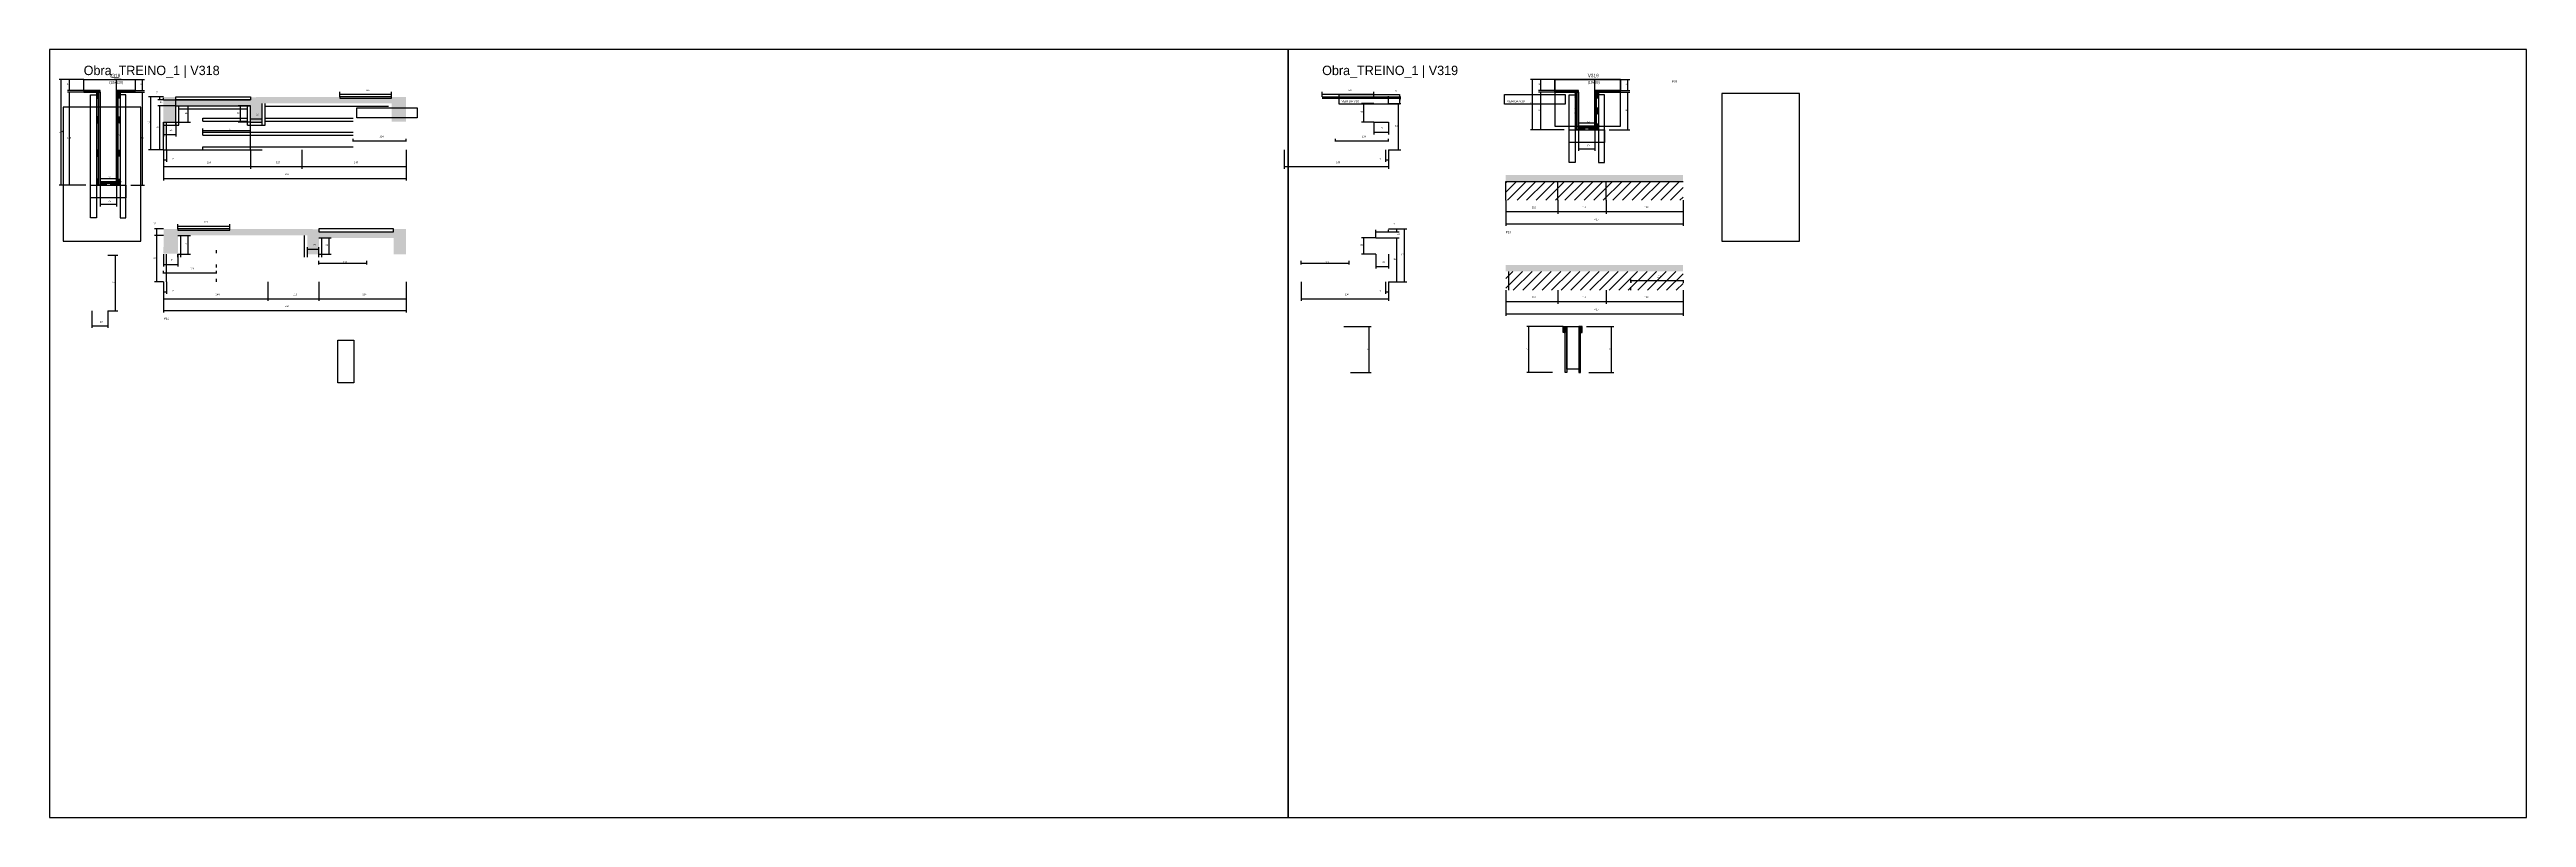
# Model space of a CAD drawing. Header units: metres. Extents: x -41 to 34840, y -36000 to 1848.
# Drawn here: x 20300 to 26100, y -1800 to 0 of the extents above; entities that cross this region are included whole.
import ezdxf

# ---------------------------------------------------------------- set-up
doc = ezdxf.new("R2010")
doc.units = ezdxf.units.M
for name, color, linetype in [('CELL_BORDER', 8, 'Continuous'), ('CONCRETO', 251, 'Continuous'), ('COTA', 4, 'Continuous'), ('Cota Seção (2x)', 4, 'Continuous'), ('cotas', 4, 'Continuous'), ('Hachura', 253, 'Continuous'), ('LABEL_ID', 3, 'Continuous'), ('Madeira', 126, 'Continuous'), ('NOMENCLATURA', 7, 'Continuous'), ('Painéis', 200, 'Continuous'), ('REAPROVEITAMENTO', 251, 'Continuous'), ('SARR_2.2x7', 40, 'Continuous'), ('SARR_3.5x7', 81, 'Continuous'), ('Texto Seção', 7, 'Continuous')]:
    doc.layers.add(name, color=color, linetype=linetype)

msp = doc.modelspace()

# ---------------------------------------------------------------- hatches: boundary and pattern name
at = {"layer": 'COTA'}
h = msp.add_hatch(dxfattribs=at)
h.set_pattern_fill('AR-CONC', scale=0.03)
h.paths.add_polyline_path([(20595.8, -132.2), (20770.8, -132.2), (20770.8, -132.2), (20770.8, -170.3), (20770.8, -170.3), (20797.8, -170.3), (20797.8, -170.3), (20797.8, -111.2), (20797.8, -111.2), (20770.8, -112.2), (20770.8, -112.2), (20770.8, -118.2), (20770.8, -118.2), (20595.8, -118.2), (20595.8, -118.2), (20595.8, -111.2), (20595.8, -111.2), (20566.8, -111.2), (20566.8, -111.2), (20566.8, -170.2), (20566.8, -170.2), (20595.8, -170.2), (20595.8, -170.2), (20595.8, -132.2)])
h = msp.add_hatch(dxfattribs=at)
h.set_pattern_fill('AR-CONC', scale=0.03)
h.paths.add_polyline_path([(20979.8, -114.2), (20979.8, -111.2), (20979.8, -111.2), (20797.8, -111.2), (20797.8, -111.2), (20797.8, -126.2), (20797.8, -126.2), (21100.8, -126.2), (21100.8, -126.2), (21100.8, -169.2), (21100.8, -169.2), (21134.8, -169.2), (21134.8, -169.2), (21134.7, -111.2), (21134.7, -111.2), (21100.8, -111.2), (21100.8, -111.2), (21100.8, -114.2), (21100.8, -114.2), (20979.8, -114.2)])
h = msp.add_hatch(dxfattribs=at)
h.set_pattern_fill('AR-CONC', scale=0.03)
h.paths.add_polyline_path([(24125, -309.4), (24125, -294.4), (24125, -294.4), (23709.8, -294.4), (23709.8, -294.4), (23710, -309.4), (23710, -309.4), (24125, -309.4)])
h = msp.add_hatch(dxfattribs=at)
h.set_pattern_fill('AR-CONC', scale=0.03)
h.paths.add_polyline_path([(20600.8, -423.7), (20600.8, -420.7), (20600.8, -420.7), (20567, -420.7), (20567, -420.7), (20566.8, -478.7), (20566.8, -478.7), (20600.8, -478.7), (20600.8, -478.7), (20600.8, -435.7), (20600.8, -435.7), (20903.8, -435.7), (20903.8, -435.7), (20903.8, -420.7), (20903.8, -420.7), (20721.8, -420.7), (20721.8, -420.7), (20721.8, -423.7), (20721.8, -423.7), (20600.8, -423.7)])
h = msp.add_hatch(dxfattribs=at)
h.set_pattern_fill('AR-CONC', scale=0.03)
h.paths.add_polyline_path([(21105.8, -441.7), (20930.8, -441.7), (20930.8, -441.7), (20930.8, -479.7), (20930.8, -479.7), (20903.8, -479.7), (20903.8, -479.7), (20903.8, -420.7), (20903.8, -420.7), (20930.8, -421.6), (20930.8, -421.6), (20930.8, -427.7), (20930.8, -427.7), (21105.8, -427.7), (21105.8, -427.7), (21105.8, -420.7), (21105.8, -420.7), (21134.8, -420.7), (21134.8, -420.7), (21134.8, -479.7), (21134.8, -479.7), (21105.8, -479.7), (21105.8, -479.7), (21105.8, -441.7)])
h = msp.add_hatch(dxfattribs=at)
h.set_pattern_fill('AR-CONC', scale=0.03)
h.paths.add_polyline_path([(24125, -520.3), (24125, -505.3), (24125, -505.3), (23709.8, -505.3), (23709.8, -505.3), (23710, -520.3), (23710, -520.3), (24125, -520.3)])
at = {"layer": 'Hachura'}
h = msp.add_hatch(color=8, dxfattribs=at)
h.dxf.hatch_style = 1
h.paths.add_polyline_path([(20418.6, -100), (20418.6, -96), (20418.6, -96), (20380, -96), (20380, -96), (20380, -100), (20380, -100), (20418.6, -100)])
h = msp.add_hatch(dxfattribs=at)
h.set_pattern_fill('ANSI31', scale=0.5)
h.paths.add_polyline_path([(20410.2, -114), (20414.6, -114), (20414.6, -114), (20414.6, -100), (20414.6, -100), (20410.2, -100), (20410.2, -100), (20410.2, -114)])
h = msp.add_hatch(color=8, dxfattribs=at)
h.dxf.hatch_style = 1
h.paths.add_polyline_path([(20414.6, -100), (20418.6, -100), (20418.6, -100), (20418.6, -318), (20418.6, -318), (20414.6, -318), (20414.6, -318), (20414.6, -100)])
h = msp.add_hatch(color=8, dxfattribs=at)
h.dxf.hatch_style = 1
h.paths.add_polyline_path([(20500.6, -100), (20500.6, -96), (20500.6, -96), (20456.6, -96), (20456.6, -96), (20456.6, -100), (20456.6, -100), (20500.6, -100)])
h = msp.add_hatch(color=8, dxfattribs=at)
h.dxf.hatch_style = 1
h.paths.add_polyline_path([(20460.6, -98), (20456.6, -98), (20456.6, -98), (20456.6, -318), (20456.6, -318), (20460.6, -318), (20460.6, -318), (20460.6, -98)])
h = msp.add_hatch(dxfattribs=at)
h.set_pattern_fill('ANSI31', scale=0.5)
h.paths.add_polyline_path([(20465, -114), (20460.6, -114), (20460.6, -114), (20460.6, -100), (20460.6, -100), (20465, -100), (20465, -100), (20465, -114)])
h = msp.add_hatch(color=8, dxfattribs=at)
h.dxf.hatch_style = 1
h.paths.add_polyline_path([(23880.6, -100), (23880.6, -96), (23880.6, -96), (23825, -96), (23825, -96), (23825, -100), (23825, -100), (23880.6, -100)])
h = msp.add_hatch(dxfattribs=at)
h.set_pattern_fill('ANSI31', scale=0.5)
h.paths.add_polyline_path([(23872.2, -114), (23876.6, -114), (23876.6, -114), (23876.6, -100), (23876.6, -100), (23872.2, -100), (23872.2, -100), (23872.2, -114)])
h = msp.add_hatch(color=8, dxfattribs=at)
h.dxf.hatch_style = 1
h.paths.add_polyline_path([(23876.6, -100), (23880.6, -100), (23880.6, -100), (23880.6, -188), (23880.6, -188), (23876.6, -188), (23876.6, -188), (23876.6, -100)])
h = msp.add_hatch(color=8, dxfattribs=at)
h.dxf.hatch_style = 1
h.paths.add_polyline_path([(23978.6, -100), (23978.6, -96), (23978.6, -96), (23918.6, -96), (23918.6, -96), (23918.6, -100), (23918.6, -100), (23978.6, -100)])
h = msp.add_hatch(color=8, dxfattribs=at)
h.dxf.hatch_style = 1
h.paths.add_polyline_path([(23922.6, -98), (23918.6, -98), (23918.6, -98), (23918.6, -188), (23918.6, -188), (23922.6, -188), (23922.6, -188), (23922.6, -98)])
h = msp.add_hatch(dxfattribs=at)
h.set_pattern_fill('ANSI31', scale=0.5)
h.paths.add_polyline_path([(23927, -114), (23922.6, -114), (23922.6, -114), (23922.6, -100), (23922.6, -100), (23927, -100), (23927, -100), (23927, -114)])
h = msp.add_hatch(dxfattribs=at)
h.set_pattern_fill('ANSI31', scale=0.5)
h.paths.add_polyline_path([(20410.2, -172), (20414.6, -172), (20414.6, -172), (20414.6, -158), (20414.6, -158), (20410.2, -158), (20410.2, -158), (20410.2, -172)])
h = msp.add_hatch(dxfattribs=at)
h.set_pattern_fill('ANSI31', scale=0.5)
h.paths.add_polyline_path([(20465, -172), (20460.6, -172), (20460.6, -172), (20460.6, -158), (20460.6, -158), (20465, -158), (20465, -158), (20465, -172)])
h = msp.add_hatch(dxfattribs=at)
h.set_pattern_fill('ANSI31', scale=0.5)
h.paths.add_polyline_path([(23872.2, -151), (23876.6, -151), (23876.6, -151), (23876.6, -137), (23876.6, -137), (23872.2, -137), (23872.2, -137), (23872.2, -151)])
h = msp.add_hatch(dxfattribs=at)
h.set_pattern_fill('ANSI31', scale=0.5)
h.paths.add_polyline_path([(23872.2, -188), (23876.6, -188), (23876.6, -188), (23876.6, -174), (23876.6, -174), (23872.2, -174), (23872.2, -174), (23872.2, -188)])
h = msp.add_hatch(dxfattribs=at)
h.set_pattern_fill('ANSI31', scale=0.5)
h.paths.add_polyline_path([(23927, -151), (23922.6, -151), (23922.6, -151), (23922.6, -137), (23922.6, -137), (23927, -137), (23927, -137), (23927, -151)])
h = msp.add_hatch(dxfattribs=at)
h.set_pattern_fill('ANSI31', scale=0.5)
h.paths.add_polyline_path([(23927, -188), (23922.6, -188), (23922.6, -188), (23922.6, -174), (23922.6, -174), (23927, -174), (23927, -174), (23927, -188)])
h = msp.add_hatch(color=8, dxfattribs=at)
h.dxf.hatch_style = 1
h.paths.add_polyline_path([(23918.6, -183.6), (23918.6, -180), (23918.6, -180), (23880.6, -180), (23880.6, -180), (23880.6, -183.6), (23880.6, -183.6), (23918.6, -183.6)])
h = msp.add_hatch(dxfattribs=at)
h.set_pattern_fill('ANSI31', scale=0.5)
h.paths.add_polyline_path([(23880.6, -188), (23880.6, -183.6), (23880.6, -183.6), (23894.6, -183.6), (23894.6, -183.6), (23894.6, -188), (23894.6, -188), (23880.6, -188)])
h = msp.add_hatch(dxfattribs=at)
h.set_pattern_fill('ANSI31', scale=0.5)
h.paths.add_polyline_path([(23918.6, -188), (23918.6, -183.6), (23918.6, -183.6), (23904.6, -183.6), (23904.6, -183.6), (23904.6, -188), (23904.6, -188), (23918.6, -188)])
h = msp.add_hatch(dxfattribs=at)
h.set_pattern_fill('ANSI31', scale=0.5)
h.paths.add_polyline_path([(20410.2, -249.7), (20414.6, -249.7), (20414.6, -249.7), (20414.6, -235.7), (20414.6, -235.7), (20410.2, -235.7), (20410.2, -235.7), (20410.2, -249.7)])
h = msp.add_hatch(dxfattribs=at)
h.set_pattern_fill('ANSI31', scale=0.5)
h.paths.add_polyline_path([(20465, -249.7), (20460.6, -249.7), (20460.6, -249.7), (20460.6, -235.7), (20460.6, -235.7), (20465, -235.7), (20465, -235.7), (20465, -249.7)])
h = msp.add_hatch(dxfattribs=at)
h.set_pattern_fill('ANSI31', scale=0.5)
h.paths.add_polyline_path([(20410.2, -318), (20414.6, -318), (20414.6, -318), (20414.6, -304), (20414.6, -304), (20410.2, -304), (20410.2, -304), (20410.2, -318)])
h = msp.add_hatch(color=8, dxfattribs=at)
h.dxf.hatch_style = 1
h.paths.add_polyline_path([(20456.6, -313.6), (20456.6, -310), (20456.6, -310), (20418.6, -310), (20418.6, -310), (20418.6, -313.6), (20418.6, -313.6), (20456.6, -313.6)])
h = msp.add_hatch(dxfattribs=at)
h.set_pattern_fill('ANSI31', scale=0.5)
h.paths.add_polyline_path([(20418.6, -318), (20418.6, -313.6), (20418.6, -313.6), (20432.6, -313.6), (20432.6, -313.6), (20432.6, -318), (20432.6, -318), (20418.6, -318)])
h = msp.add_hatch(dxfattribs=at)
h.set_pattern_fill('ANSI31', scale=0.5)
h.paths.add_polyline_path([(20456.6, -318), (20456.6, -313.6), (20456.6, -313.6), (20442.6, -313.6), (20442.6, -313.6), (20442.6, -318), (20442.6, -318), (20456.6, -318)])
h = msp.add_hatch(dxfattribs=at)
h.set_pattern_fill('ANSI31', scale=0.5)
h.paths.add_polyline_path([(20465, -318), (20460.6, -318), (20460.6, -318), (20460.6, -304), (20460.6, -304), (20465, -304), (20465, -304), (20465, -318)])
h = msp.add_hatch(dxfattribs=at)
h.set_pattern_fill('ANSI31', scale=0.5)
h.paths.add_polyline_path([(23848.8, -663.4), (23844.4, -663.4), (23844.4, -663.4), (23844.4, -649.4), (23844.4, -649.4), (23848.8, -649.4), (23848.8, -649.4), (23848.8, -663.4)])
h = msp.add_hatch(color=8, dxfattribs=at)
h.dxf.hatch_style = 1
h.paths.add_polyline_path([(23852.8, -649.4), (23848.8, -649.4), (23848.8, -649.4), (23848.8, -757.4), (23848.8, -757.4), (23852.8, -757.4), (23852.8, -757.4), (23852.8, -649.4)])
h = msp.add_hatch(color=8, dxfattribs=at)
h.dxf.hatch_style = 1
h.paths.add_polyline_path([(23884.8, -649.4), (23880.8, -649.4), (23880.8, -649.4), (23880.8, -757.4), (23880.8, -757.4), (23884.8, -757.4), (23884.8, -757.4), (23884.8, -649.4)])
h = msp.add_hatch(dxfattribs=at)
h.set_pattern_fill('ANSI31', scale=0.5)
h.paths.add_polyline_path([(23884.8, -663.4), (23889.2, -663.4), (23889.2, -663.4), (23889.2, -649.4), (23889.2, -649.4), (23884.8, -649.4), (23884.8, -649.4), (23884.8, -663.4)])
at = {"layer": 'REAPROVEITAMENTO'}
h = msp.add_hatch(dxfattribs=at)
h.set_pattern_fill('ANSI31', scale=5)
h.paths.add_polyline_path([(24125, -353.4), (24125, -309.4), (24125, -309.4), (23710, -309.2), (23710, -309.2), (23710, -353.2), (23710, -353.2), (24125, -353.4)])
h = msp.add_hatch(dxfattribs=at)
h.set_pattern_fill('ANSI31', scale=5)
h.paths.add_polyline_path([(24125, -564.3), (24125, -520.3), (24125, -520.3), (23710, -520), (23710, -520), (23710, -564), (23710, -564), (24125, -564.3)])

# ---------------------------------------------------------------- linework, layer by layer
at = {"layer": 'CELL_BORDER'}
for points in [[(20300, -1800), (23200, -1800), (23200, 0), (20300, 0)], [(23200, -1800), (26100, -1800), (26100, 0), (23200, 0)]]:
    msp.add_lwpolyline(points, close=True, dxfattribs=at)
at = {"layer": 'CONCRETO'}
for points in [[(20380, -96), (20380, -70), (20500.6, -70), (20500.6, -96), (20456.6, -96), (20456.6, -310), (20418.6, -310), (20418.6, -96)], [(23825, -96), (23825, -70), (23978.6, -70), (23978.6, -96), (23918.6, -96), (23918.6, -180), (23880.6, -180), (23880.6, -96)], [(23825, -180), (23978.6, -180), (23978.6, -70), (23825, -70)], [(20974.8, -681), (20974.8, -681), (21012.8, -681), (21012.8, -709), (21012.8, -709), (21012.8, -781), (20974.8, -781), (20974.8, -681)], [(23852.8, -649.4), (23852.8, -649.4), (23880.8, -649.4), (23880.8, -677.4), (23880.8, -677.4), (23880.8, -749.4), (23852.8, -749.4), (23852.8, -649.4)]]:
    msp.add_lwpolyline(points, close=True, dxfattribs=at)
at = {"layer": 'COTA'}
for p, q in [((20380, -70), (20322.6, -70)), ((20327.6, -318), (20327.6, -70)), ((20380, -70), (20341.9, -70)), ((20380, -96), (20341.9, -96)), ((20380, -100), (20341.9, -100)), ((20346.9, -96), (20346.9, -70)), ((20346.9, -318), (20346.9, -100)), ((20500.6, -70), (20522.4, -70)), ((20500.6, -96), (20522.4, -96)), ((20500.6, -100), (20522.4, -100)), ((20517.4, -96), (20517.4, -70)), ((20517.4, -318), (20517.4, -100)), ((20566.8, -111.2), (20553.2, -111.2)), ((20558.2, -118.2), (20558.2, -111.2)), ((20566.8, -118.2), (20566.8, -113.2)), ((20595.8, -132.2), (20595.8, -113.2)), ((20979.8, -111.2), (20979.8, -99.6)), ((20979.8, -104.6), (21100.8, -104.6)), ((21100.8, -111.2), (21100.8, -99.6)), ((23280, -111.2), (23280, -99.6)), ((23280, -104.6), (23401, -104.6)), ((23401, -111.2), (23401, -99.6)), ((23401, -114.2), (23401, -109.2)), ((23401, -111.2), (23464.1, -111.2)), ((23401, -114.2), (23435, -114.2)), ((23401, -114.2), (23464.1, -114.2)), ((23435, -126.2), (23435, -109.2)), ((23459.1, -114.2), (23459.1, -111.2)), ((23825, -70), (23767.6, -70)), ((23772.6, -188), (23772.6, -70)), ((23825, -70), (23786.9, -70)), ((23825, -96), (23786.9, -96)), ((23825, -100), (23786.9, -100)), ((23791.9, -96), (23791.9, -70)), ((23791.9, -188), (23791.9, -100)), ((23978.6, -70), (24000.4, -70)), ((23978.6, -96), (24000.4, -96)), ((23978.6, -100), (24000.4, -100)), ((23995.4, -96), (23995.4, -70)), ((23995.4, -188), (23995.4, -100)), ((20566.8, -118.2), (20553.2, -118.2)), ((20595.8, -132.2), (20553.2, -132.2)), ((20558.2, -235.2), (20558.2, -132.2)), ((20566.8, -118.2), (20595.8, -118.2)), ((23435, -126.2), (23464.1, -126.2)), ((23459.1, -235.2), (23459.1, -126.2)), ((23847, -188), (23767.6, -188)), ((23847, -188), (23786.9, -188)), ((23880.6, -188), (23880.6, -237.7)), ((23918.6, -188), (23918.6, -237.7)), ((23952.2, -188), (24000.4, -188)), ((20566.8, -235.2), (20553.2, -235.2)), ((20566.8, -235.2), (20566.8, -263.4)), ((20566.8, -258.4), (20573.8, -258.4)), ((20573.8, -235.2), (20573.8, -263.4)), ((20770.8, -235.2), (20770.8, -279.6)), ((20770.8, -274.6), (20890.8, -274.6)), ((20890.8, -235.2), (20890.8, -279.6)), ((20890.8, -235.2), (20890.8, -279.6)), ((20890.8, -274.6), (21134.8, -274.6)), ((21134.8, -235.2), (21134.8, -279.6)), ((23191, -235.2), (23191, -279.6)), ((23191, -274.6), (23435, -274.6)), ((23428, -235.2), (23428, -263.4)), ((23428, -258.4), (23435, -258.4)), ((23435, -235.2), (23435, -279.6)), ((23435, -235.2), (23464.1, -235.2)), ((23435, -235.2), (23435, -263.4)), ((23880.6, -232.7), (23918.6, -232.7)), ((20385, -318), (20322.6, -318)), ((20385, -318), (20341.9, -318)), ((20418.6, -318), (20418.6, -367.7)), ((20456.6, -318), (20456.6, -367.7)), ((20490.2, -318), (20522.4, -318)), ((20418.6, -362.7), (20456.6, -362.7)), ((23710, -353.4), (23710, -385)), ((23710, -353.4), (23710, -413.5)), ((23710, -380), (23832, -380)), ((23832, -353.4), (23832, -385)), ((23832, -353.4), (23832, -385)), ((23832, -380), (23945, -380)), ((23945, -353.4), (23945, -385)), ((23945, -353.4), (23945, -385)), ((23945, -380), (24125, -380)), ((24125, -353.4), (24125, -385)), ((24125, -353.4), (24125, -413.5)), ((20566.8, -420.7), (20546.1, -420.7)), ((20566.8, -435.7), (20546.1, -435.7)), ((20566.8, -435.7), (20546.1, -435.7)), ((20551.1, -435.7), (20551.1, -420.7)), ((20551.1, -544.7), (20551.1, -435.7)), ((20600.8, -420.7), (20600.8, -409.1)), ((20600.8, -414.1), (20721.8, -414.1)), ((20721.8, -420.7), (20721.8, -409.1)), ((23406, -441.7), (23406, -422.7)), ((23406, -427.7), (23435, -427.7)), ((23406, -441.7), (23460.1, -441.7)), ((23435, -420.7), (23460.1, -420.7)), ((23435, -427.7), (23435, -422.7)), ((23435, -427.7), (23460.1, -427.7)), ((23455.1, -427.7), (23455.1, -420.7)), ((23455.1, -544.7), (23455.1, -441.7)), ((23710, -408.5), (24125, -408.5)), ((20436.6, -482.3), (20459.6, -482.3)), ((20454.6, -612.3), (20454.6, -482.3)), ((20566.8, -544.7), (20546.1, -544.7)), ((20566.8, -544.7), (20566.8, -589.1)), ((20566.8, -544.7), (20566.8, -572.9)), ((20566.8, -567.9), (20573.8, -567.9)), ((20573.8, -544.7), (20573.8, -572.9)), ((20810.8, -544.7), (20810.8, -589.1)), ((20810.8, -544.7), (20810.8, -589.1)), ((20930.8, -544.7), (20930.8, -589.1)), ((23428, -544.7), (23428, -572.9)), ((23428, -567.9), (23435, -567.9)), ((23435, -544.7), (23460.1, -544.7)), ((23435, -544.7), (23435, -572.9)), ((23710, -564.3), (23710, -595.8)), ((23710, -564.3), (23710, -624.4)), ((23832, -564.3), (23832, -595.8)), ((23832, -564.3), (23832, -595.8)), ((23945, -564.3), (23945, -595.8)), ((23945, -564.3), (23945, -595.8)), ((24003, -540.6), (24003, -546.8)), ((24003, -541.8), (24125, -541.8)), ((24125, -540.6), (24125, -546.8)), ((24125, -564.3), (24125, -595.8)), ((24125, -564.3), (24125, -624.4)), ((20398.7, -612.3), (20398.7, -652.5)), ((20436.6, -612.3), (20436.6, -652.5)), ((20436.6, -612.3), (20459.6, -612.3)), ((20566.8, -584.1), (20810.8, -584.1)), ((20810.8, -584.1), (20930.8, -584.1)), ((23710, -590.8), (23832, -590.8)), ((23710, -619.4), (24125, -619.4)), ((23832, -590.8), (23945, -590.8)), ((23945, -590.8), (24125, -590.8)), ((20398.7, -647.5), (20436.6, -647.5)), ((23331, -649.4), (23394.8, -649.4)), ((23389.8, -757.4), (23389.8, -649.4)), ((23844.4, -649.4), (23759.2, -649.4)), ((23764.2, -757.4), (23764.2, -649.4)), ((23898.8, -649.4), (23962.7, -649.4)), ((23957.7, -757.4), (23957.7, -649.4)), ((23346.6, -757.4), (23394.8, -757.4)), ((23819.2, -757.4), (23759.2, -757.4)), ((23904.4, -757.4), (23962.7, -757.4))]:
    msp.add_line(p, q, dxfattribs=at)
at = {"layer": 'Cota Seção (2x)'}
for p, q in [((20467.6, -70), (20451.6, -70)), ((20456.6, -310), (20456.6, -70)), ((20566.8, -111.2), (20531.9, -111.2)), ((20536.9, -235.2), (20536.9, -111.2)), ((23929.6, -70), (23913.1, -70)), ((23918.1, -180), (23918.1, -70)), ((20566.8, -170.2), (20566.8, -204.1)), ((20595.8, -132.2), (20629.7, -132.2)), ((20595.8, -170.2), (20629.7, -170.2)), ((20595.8, -170.2), (20595.8, -204.1)), ((20624.7, -170.2), (20624.7, -132.2)), ((20770.8, -132.2), (20742, -132.2)), ((20770.8, -170.3), (20742, -170.3)), ((20747, -170.3), (20747, -132.2)), ((20770.8, -170.3), (20770.8, -157.4)), ((20770.8, -162.4), (20797.8, -162.4)), ((20797.8, -170.3), (20797.8, -157.4)), ((23401, -126.2), (23372.2, -126.2)), ((23401, -170.2), (23372.2, -170.2)), ((23377.2, -170.2), (23377.2, -126.2)), ((23401, -170.2), (23401, -199.1)), ((23435, -170.2), (23435, -199.1)), ((23880.6, -188), (23880.6, -167)), ((23880.6, -172), (23918.6, -172)), ((23918.6, -188), (23918.6, -167)), ((20566.8, -199.1), (20595.8, -199.1)), ((20658.8, -194.1), (20658.8, -184.9)), ((20658.8, -189.9), (20770.8, -189.9)), ((20770.8, -194.1), (20770.8, -184.9)), ((21010.8, -215.4), (21010.8, -209)), ((21010.8, -214), (21134.8, -214)), ((21134.8, -215.4), (21134.8, -209)), ((23311, -215.4), (23311, -209)), ((23311, -214), (23435, -214)), ((23401, -194.1), (23435, -194.1)), ((23435, -215.4), (23435, -209)), ((23929.6, -180), (23913.1, -180)), ((20566.8, -235.2), (20531.9, -235.2)), ((20566.8, -235.2), (20566.8, -279.6)), ((20566.8, -235.2), (20566.8, -307.1)), ((20566.8, -274.6), (20770.8, -274.6)), ((20770.8, -235.2), (20770.8, -279.6)), ((21134.8, -235.2), (21134.8, -307.1)), ((20418.6, -318), (20418.6, -297)), ((20418.6, -302), (20456.6, -302)), ((20467.6, -310), (20451.6, -310)), ((20456.6, -318), (20456.6, -297)), ((20566.8, -302.1), (21134.8, -302.1)), ((20600.8, -435.7), (20629.7, -435.7)), ((20624.7, -479.7), (20624.7, -435.7)), ((20903.8, -479.7), (20903.8, -462.9)), ((20930.8, -441.7), (20959.7, -441.7)), ((20930.8, -479.7), (20930.8, -462.9)), ((20954.7, -479.7), (20954.7, -441.7)), ((23406, -441.7), (23372.2, -441.7)), ((23377.2, -479.7), (23377.2, -441.7)), ((23435, -420.7), (23477.9, -420.7)), ((23472.9, -544.7), (23472.9, -420.7)), ((20566.8, -479.7), (20566.8, -508.6)), ((20566.8, -503.6), (20600.8, -503.6)), ((20566.8, -524.9), (20566.8, -518.4)), ((20600.8, -479.7), (20629.7, -479.7)), ((20600.8, -479.7), (20600.8, -508.6)), ((20690.8, -524.9), (20690.8, -518.4)), ((20903.8, -467.9), (20930.8, -467.9)), ((20930.8, -479.7), (20959.7, -479.7)), ((20930.8, -503.6), (20930.8, -495.6)), ((20930.8, -500.6), (21042.8, -500.6)), ((21042.8, -503.6), (21042.8, -495.6)), ((23231, -503.6), (23231, -495.6)), ((23231, -500.6), (23343, -500.6)), ((23343, -503.6), (23343, -495.6)), ((23406, -479.7), (23372.2, -479.7)), ((23406, -479.7), (23406, -513.5)), ((23406, -508.5), (23435, -508.5)), ((23435, -479.7), (23435, -513.5)), ((20566.8, -523.4), (20690.8, -523.4)), ((20566.8, -544.7), (20566.8, -616.5)), ((20930.8, -544.7), (20930.8, -589.1)), ((21134.8, -544.7), (21134.8, -589.1)), ((21134.8, -544.7), (21134.8, -616.5)), ((23231, -544.7), (23231, -589.1)), ((23435, -544.7), (23477.9, -544.7)), ((23435, -544.7), (23435, -589.1)), ((20566.8, -611.5), (21134.8, -611.5)), ((20930.8, -584.1), (21134.8, -584.1)), ((23231, -584.1), (23435, -584.1))]:
    msp.add_line(p, q, dxfattribs=at)
at = {"layer": 'Cotas'}
for points in [[(24215.6, -448.9), (24397.6, -448.9), (24397.6, -103.3), (24215.6, -103.3)], [(20331.8, -448.9), (20513.8, -448.9), (20513.8, -134.9), (20331.8, -134.9)]]:
    msp.add_lwpolyline(points, close=True, dxfattribs=at)
at = {"layer": 'Madeira'}
for points in [[(20410.2, -114), (20414.6, -114), (20414.6, -100), (20410.2, -100)], [(20465, -114), (20460.6, -114), (20460.6, -100), (20465, -100)], [(23872.2, -114), (23876.6, -114), (23876.6, -100), (23872.2, -100)], [(23927, -114), (23922.6, -114), (23922.6, -100), (23927, -100)], [(20410.2, -172), (20414.6, -172), (20414.6, -158), (20410.2, -158)], [(20465, -172), (20460.6, -172), (20460.6, -158), (20465, -158)], [(23872.2, -151), (23876.6, -151), (23876.6, -137), (23872.2, -137)], [(23872.2, -188), (23876.6, -188), (23876.6, -174), (23872.2, -174)], [(23927, -151), (23922.6, -151), (23922.6, -137), (23927, -137)], [(23927, -188), (23922.6, -188), (23922.6, -174), (23927, -174)], [(23880.6, -188), (23880.6, -183.6), (23894.6, -183.6), (23894.6, -188)], [(23918.6, -188), (23918.6, -183.6), (23904.6, -183.6), (23904.6, -188)], [(20410.2, -249.7), (20414.6, -249.7), (20414.6, -235.7), (20410.2, -235.7)], [(20465, -249.7), (20460.6, -249.7), (20460.6, -235.7), (20465, -235.7)], [(20410.2, -318), (20414.6, -318), (20414.6, -304), (20410.2, -304)], [(20418.6, -318), (20418.6, -313.6), (20432.6, -313.6), (20432.6, -318)], [(20456.6, -318), (20456.6, -313.6), (20442.6, -313.6), (20442.6, -318)], [(20465, -318), (20460.6, -318), (20460.6, -304), (20465, -304)], [(23848.8, -663.4), (23844.4, -663.4), (23844.4, -649.4), (23848.8, -649.4)], [(23884.8, -663.4), (23889.2, -663.4), (23889.2, -649.4), (23884.8, -649.4)]]:
    msp.add_lwpolyline(points, close=True, dxfattribs=at)
at = {"layer": 'Painéis'}
for p, q in [((20380, -96), (20418.6, -96)), ((20456.6, -96), (20500.6, -96)), ((20595.8, -111.2), (20770.8, -111.2)), ((20595.8, -118.2), (20595.8, -111.2)), ((23280, -111.2), (23401, -111.2)), ((23280, -114.2), (23401, -114.2)), ((23825, -96), (23880.6, -96)), ((23825, -100), (23825, -96)), ((23880.6, -100), (23880.6, -96)), ((23880.6, -188), (23880.6, -100)), ((23918.6, -96), (23978.6, -96)), ((23918.6, -100), (23918.6, -96)), ((23918.6, -188), (23918.6, -100)), ((23978.6, -100), (23978.6, -96)), ((20566.8, -170.2), (20595.8, -170.2)), ((20566.8, -235.2), (20566.8, -170.2)), ((20595.8, -118.2), (20770.8, -118.2)), ((20595.8, -132.2), (20770.8, -132.2)), ((20595.8, -170.2), (20595.8, -132.2)), ((20770.8, -170.3), (20770.8, -132.2)), ((20770.8, -170.3), (20797.8, -170.3)), ((20770.8, -235.2), (20770.8, -170.3)), ((20797.8, -170.3), (20797.8, -126.2)), ((23401, -170.2), (23435, -170.2)), ((23880.6, -180), (23918.6, -180)), ((23880.6, -183.6), (23880.6, -180)), ((23918.6, -183.6), (23918.6, -180)), ((20566.8, -235.2), (20797.8, -235.2)), ((23710, -309.4), (24125, -309.4)), ((23710, -353.4), (23710, -309.4)), ((23832, -353.4), (23832, -309.4)), ((23945, -353.4), (23945, -309.4))]:
    msp.add_line(p, q, dxfattribs=at)
for points in [[(20418.6, -100), (20418.6, -96), (20380, -96), (20380, -100)], [(20414.6, -100), (20418.6, -100), (20418.6, -318), (20414.6, -318)], [(20500.6, -100), (20500.6, -96), (20456.6, -96), (20456.6, -100)], [(20460.6, -100), (20456.6, -100), (20456.6, -318), (20460.6, -318)], [(20770.8, -118.2), (20595.8, -118.2), (20595.8, -111.2), (20770.8, -111.2)], [(21100.8, -111.2), (20979.8, -111.2), (20979.8, -114.2), (21100.8, -114.2)], [(23880.6, -100), (23880.6, -96), (23825, -96), (23825, -100)], [(23876.6, -100), (23880.6, -100), (23880.6, -188), (23876.6, -188)], [(23978.6, -100), (23978.6, -96), (23918.6, -96), (23918.6, -100)], [(23922.6, -100), (23918.6, -100), (23918.6, -188), (23922.6, -188)], [(23918.6, -183.6), (23918.6, -180), (23880.6, -180), (23880.6, -183.6)], [(20456.6, -313.6), (20456.6, -310), (20418.6, -310), (20418.6, -313.6)], [(20721.8, -420.7), (20600.8, -420.7), (20600.8, -423.7), (20721.8, -423.7)], [(20930.8, -427.7), (21105.8, -427.7), (21105.8, -420.7), (20930.8, -420.7)], [(23848.8, -649.4), (23852.8, -649.4), (23852.8, -757.4), (23848.8, -757.4)], [(23884.8, -649.4), (23880.8, -649.4), (23880.8, -757.4), (23884.8, -757.4)]]:
    msp.add_lwpolyline(points, close=True, dxfattribs=at)
at = {"layer": 'SARR_2.2x7'}
for p, q in [((20573.8, -235.2), (20573.8, -170.2)), ((20595.8, -177.2), (20595.8, -170.2)), ((20602.8, -177.2), (20602.8, -132.2)), ((20602.8, -139.2), (20763.8, -139.2)), ((20658.8, -160.8), (20763.8, -160.8)), ((20658.8, -167.8), (20658.8, -160.8)), ((20658.8, -167.8), (20763.8, -167.8)), ((20763.8, -177.3), (20763.8, -132.2)), ((20770.8, -139.2), (20770.8, -139.2)), ((20770.8, -165.8), (20770.8, -165.8)), ((20770.8, -177.3), (20770.8, -170.3)), ((20770.8, -172.8), (20770.8, -172.8)), ((20797.8, -177.3), (20797.8, -170.3)), ((20797.8, -172.8), (20797.8, -172.8)), ((20804.8, -177.3), (20804.8, -126.2)), ((20804.8, -133.2), (20890.8, -133.2)), ((20804.8, -160.8), (20890.8, -160.8)), ((20804.8, -167.8), (20890.8, -167.8)), ((20890.8, -133.2), (21093.8, -133.2)), ((20890.8, -160.8), (21010.8, -160.8)), ((20890.8, -167.8), (21010.8, -167.8)), ((20566.8, -177.2), (20595.8, -177.2)), ((20595.8, -177.2), (20602.8, -177.2)), ((20658.8, -194.1), (20770.8, -194.1)), ((20658.8, -201.1), (20658.8, -194.1)), ((20658.8, -201.1), (20770.8, -201.1)), ((20658.8, -228.2), (20770.8, -228.2)), ((20658.8, -235.2), (20658.8, -228.2)), ((20763.8, -177.3), (20770.8, -177.3)), ((20770.8, -177.3), (20797.8, -177.3)), ((20770.8, -194.1), (20890.8, -194.1)), ((20770.8, -201.1), (20890.8, -201.1)), ((20770.8, -228.2), (20890.8, -228.2)), ((20797.8, -177.3), (20804.8, -177.3)), ((20890.8, -194.1), (21010.8, -194.1)), ((20890.8, -201.1), (21010.8, -201.1)), ((20890.8, -228.2), (21010.8, -228.2)), ((20607.8, -486.7), (20607.8, -435.7)), ((20896.9, -486.7), (20896.9, -435.7)), ((20937.8, -486.7), (20937.8, -441.7)), ((20573.8, -544.7), (20573.8, -479.7)), ((20600.8, -486.7), (20600.8, -479.7)), ((20690.8, -477.3), (20690.8, -470.3)), ((20690.8, -510.6), (20690.8, -503.6)), ((20903.8, -486.7), (20903.8, -479.7)), ((20930.8, -486.7), (20930.8, -479.7)), ((23717, -564.3), (23717, -520.3)), ((20690.8, -544.7), (20690.8, -537.7)), ((24003, -545.8), (24003, -538.8)), ((24003, -564.3), (24003, -557.3))]:
    msp.add_line(p, q, dxfattribs=at)
at = {"layer": 'SARR_3.5x7'}
for points in [[(20396.2, -106), (20410.2, -106), (20410.2, -394.5), (20396.2, -394.5)], [(20479, -106), (20465, -106), (20465, -394.5), (20479, -394.5)], [(23858.2, -106), (23872.2, -106), (23872.2, -264.5), (23858.2, -264.5)], [(23941, -106), (23927, -106), (23927, -264.5), (23941, -264.5)], [(23858.2, -188), (23941, -188), (23941, -218), (23858.2, -218)], [(20396.2, -318), (20479, -318), (20479, -348), (20396.2, -348)]]:
    msp.add_lwpolyline(points, close=True, dxfattribs=at)
at = {"layer": 'Texto Seção'}
for points in [[(23319.9, -105.3), (23461.3, -105.3), (23461.3, -128.5), (23319.9, -128.5)], [(23707.3, -105.3), (23848.8, -105.3), (23848.8, -128.5), (23707.3, -128.5)], [(21019.7, -136.9), (21161.1, -136.9), (21161.1, -160.1), (21019.7, -160.1)]]:
    msp.add_lwpolyline(points, close=True, dxfattribs=at)

# ---------------------------------------------------------------- texts
at = {"layer": 'COTA'}
for s, p in [('13', (20341.4, -83)), ('13', (20511.9, -83)), ('7', (20550.1, -102.4)), ('121', (21040.3, -96.5)), ('121', (23340.5, -96.5)), ('3', (23450.9, -99.1)), ('13', (23786.4, -83)), ('13', (23989.9, -83)), ('14', (20558.2, -125.2)), ('12', (23459.1, -120.2)), ('59', (23767.1, -129)), ('44', (23786.4, -144)), ('44', (23989.9, -144)), ('124', (20322.1, -194)), ('109', (20341.4, -209)), ('109', (20511.9, -209)), ('103', (20550, -183.7)), ('109', (23451, -180.7)), ('19', (23899.6, -227.2)), ('7', (20587.6, -258.4)), ('120', (20830.8, -266.5)), ('244', (21012.8, -266.5)), ('244', (23313, -266.5)), ('7', (23414.3, -258.4)), ('19', (20437.6, -357.2)), ('15', (20543, -410)), ('121', (20661.3, -406)), ('122', (23771, -371.9)), ('113', (23888.5, -371.7)), ('415', (23917.5, -400.4)), ('180', (24035, -371.8)), ('7', (23447, -411.8)), ('14', (23455.1, -434.7)), ('109', (20543, -490.2)), ('103', (23446.8, -493.2)), ('65', (20447.1, -547.3)), ('7', (20587.6, -567.9)), ('244', (20688.8, -576)), ('120', (20870.8, -576)), ('7', (23414.3, -567.9)), ('122', (23771, -582.8)), ('113', (23888.5, -582.6)), ('180', (24035, -582.7)), ('122', (24064, -533.7)), ('19', (20417.7, -640)), ('415', (23917.5, -611.3)), ('54', (23384.3, -703.4)), ('54', (23758.7, -703.4)), ('54', (23952.2, -703.4))]:
    msp.add_text(s, height=4, dxfattribs=at).set_placement(p)
at = {"layer": 'Cota Seção (2x)'}
for s, p in [('55', (23918.1, -112)), ('124', (20528.8, -173.2)), ('38', (20616.4, -151.2)), ('38', (20738.8, -151.3)), ('27', (20784.3, -154.3)), ('44', (23369.1, -148.2)), ('19', (23899.6, -172)), ('120', (20456.6, -203)), ('29', (20581.3, -191)), ('112', (20714.7, -189.9)), ('124', (21072.8, -205.9)), ('124', (23373, -205.9)), ('34', (23418, -185.9)), ('204', (20668.8, -266.5)), ('568', (20850.8, -293.9)), ('19', (20437.6, -302)), ('44', (20616.6, -457.7)), ('27', (20917.3, -459.9)), ('38', (20946.4, -460.7)), ('38', (23369, -460.7)), ('34', (20583.8, -495.3)), ('124', (20628.8, -515.4)), ('112', (20987.3, -500.6)), ('112', (23287.5, -500.6)), ('29', (23420.5, -500.4)), ('124', (23464.8, -482.7)), ('204', (21032.8, -576)), ('204', (23333, -576)), ('568', (20850.8, -603.4))]:
    msp.add_text(s, height=4, dxfattribs=at).set_placement(p)
at = {"layer": 'LABEL_ID'}
for s, p in [('Obra_TREINO_1 | V318', (20380, -60)), ('Obra_TREINO_1 | V319', (23280, -60))]:
    msp.add_text(s, height=22, dxfattribs=at).set_placement(p)
at = {"layer": 'NOMENCLATURA'}
for s, p in [('P23', (24099, -78)), ('P23', (23709.9, -430.5)), ('P14', (20567.8, -633.3))]:
    msp.add_text(s, height=5, dxfattribs=at).set_placement(p)
at = {"layer": 'Texto Seção'}
for s, height, p in [('V318', 8, (20439.8, -65)), ('V319', 8, (23901.8, -65)), ('(19x120)', 6, (20439.8, -80)), ('(19x55)', 6, (23901.8, -80)), ('VEM DA V18', 5, (23325.4, -123.8)), ('VEM DA V19', 5, (23713.2, -123.8))]:
    msp.add_text(s, height=height, dxfattribs=at).set_placement(p)

doc.saveas('drawing.dxf')
